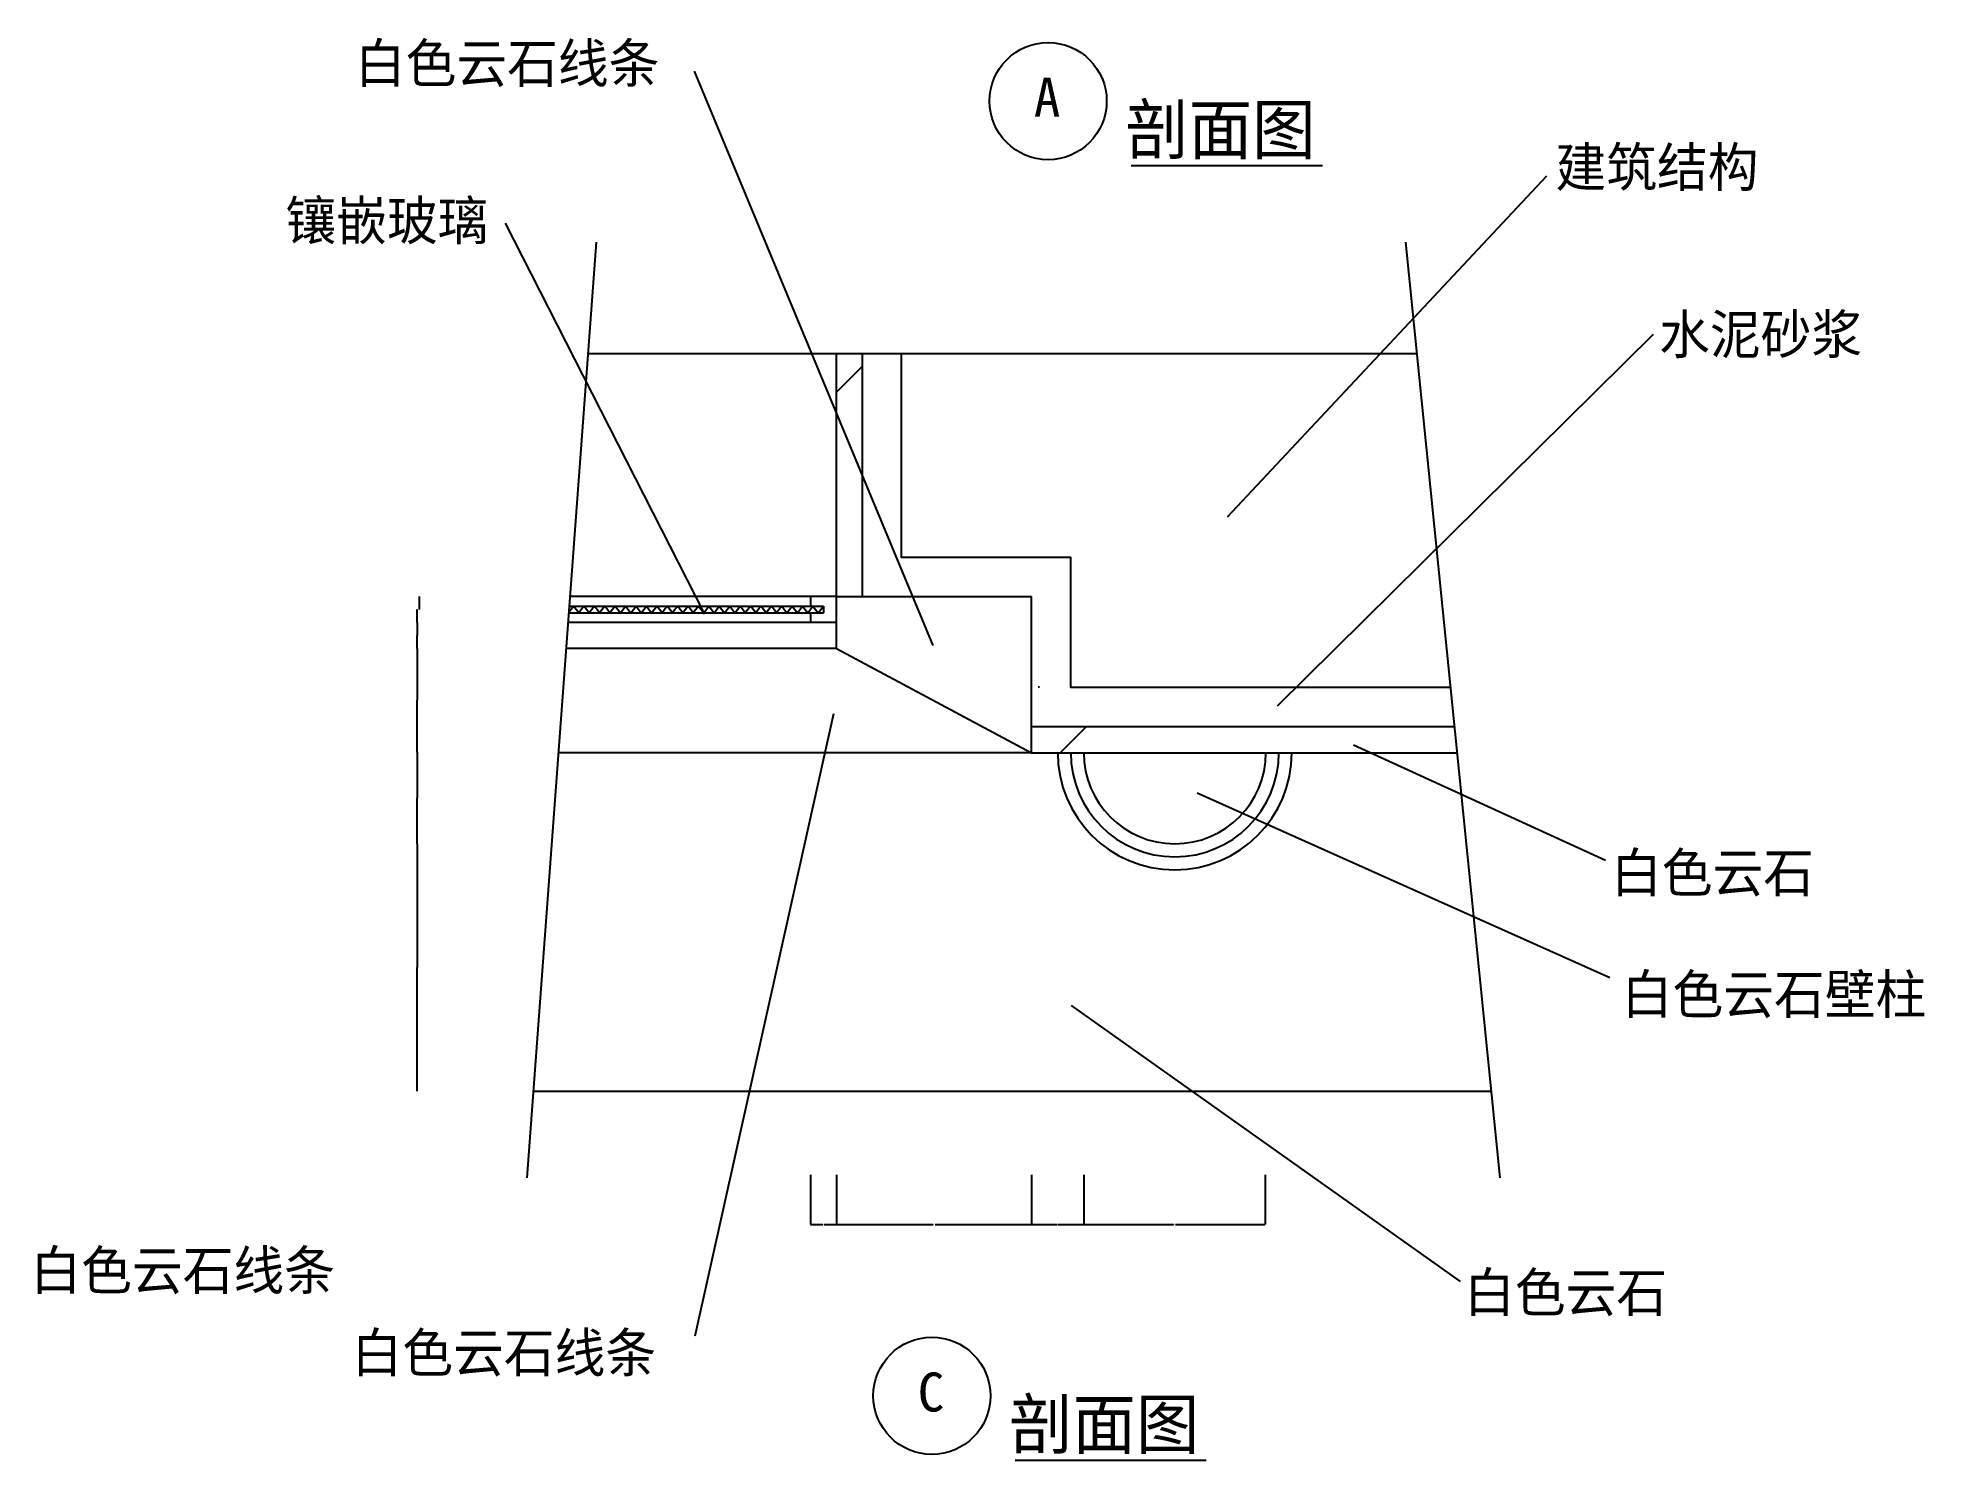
# Model space of a CAD drawing. Header units: metres. Extents: x 204 to 5299, y 190 to 6956.
# Drawn here: x 2400 to 5299, y 190 to 2376 of the extents above; entities that cross this region are included whole.
import ezdxf

# ---------------------------------------------------------------- set-up
doc = ezdxf.new("R2010")
doc.units = ezdxf.units.M
for name, color, linetype in [('2', 2, 'Continuous'), ('4', 4, 'Continuous'), ('7', 7, 'Continuous'), ('BH', 3, 'Continuous'), ('DIM', 3, 'Continuous'), ('TEXT', 3, 'Continuous')]:
    doc.layers.add(name, color=color, linetype=linetype)
doc.dimstyles.get("Standard").update_dxf_attribs({"dimtxt": 2.5, "dimasz": 2.5, "dimexe": 1.25, "dimexo": 0.625, "dimtad": 1, "dimcen": 2.5, "dimazin": 3, "dimtfac": 1, "dimtmove": 0, "dimatfit": 3})

msp = doc.modelspace()

# ---------------------------------------------------------------- texts
at = {"layer": 'TEXT'}
for s, height, p in [('白色云石线条', 60, (2887.65, 2306.93)), ('A', 60, (3930.98, 2254.51)), ('剖面图', 75, (4071.51, 2197.57)), ('建筑结构', 60, (4732.69, 2147.21)), ('镶嵌玻璃', 60, (2780.87, 2065.18)), ('水泥砂浆 ', 60, (4891.95, 1890.29)), ('白色云石', 60, (4818.05, 1063.25)), ('白色云石壁柱', 60, (4834.47, 876.36)), ('白色云石线条', 60, (2389.02, 452.31)), ('白色云石', 60, (4592.24, 418.39)), ('白色云石线条', 60, (2882.56, 325.71)), ('C', 60, (3752.6, 265.32)), ('剖面图', 75, (3892.96, 208.39))]:
    msp.add_text(s, height=height, dxfattribs=at).set_placement(p)

# ---------------------------------------------------------------- blocks, each defined once
blk = doc.blocks.new('BH2')
at = {"layer": 'BH'}
blk.add_lwpolyline([(0, 32), (5, 28), (0, 24), (5, 20), (0, 16), (5, 12), (0, 8), (5, 4), (0, 0)], dxfattribs=at)
blk = doc.blocks.new('*D1')
for p, q in [((2983.38, 1137.58), (2983.38, 947.58)), ((2983.13, 947.58), (2982.88, 947.58)), ((2983.38, 757.58), (2983.38, 947.58)), ((2983.38, 947.58), (2983.38, 947.58)), ((2983.63, 947.58), (2983.88, 947.58))]:
    blk.add_line(p, q)
at = {"layer": 'Defpoints'}
for p in [(2983.38, 1137.58), (2983.38, 947.58), (2983.38, 757.58)]:
    blk.add_point(p, dxfattribs=at)
at = {"layer": 'DIM', "insert": (2983.38, 948.705), "char_height": 1, "attachment_point": 5}
blk.add_mtext('190', dxfattribs=at)
blk = doc.blocks.new('*D13')
for p, q in [((4007.66, 629.09), (4007.66, 552.87)), ((4286.34, 629.09), (4286.34, 552.87)), ((4007.91, 552.87), (4145.5, 552.87)), ((4148.5, 552.87), (4286.09, 552.87))]:
    blk.add_line(p, q)
at = {"layer": 'Defpoints'}
for p in [(4007.66, 629.09), (4286.34, 629.09), (4007.66, 552.87)]:
    blk.add_point(p, dxfattribs=at)
at = {"layer": 'DIM', "insert": (4147, 552.87), "char_height": 1, "attachment_point": 5}
blk.add_mtext('140', dxfattribs=at)
blk = doc.blocks.new('*D14')
for p, q in [((3627.66, 629.09), (3627.66, 552.87)), ((3927.66, 629.09), (3927.66, 552.87)), ((3627.91, 552.87), (3776.16, 552.87)), ((3779.16, 552.87), (3927.41, 552.87))]:
    blk.add_line(p, q)
at = {"layer": 'Defpoints'}
for p in [(3627.66, 629.09), (3927.66, 629.09), (3627.66, 552.87)]:
    blk.add_point(p, dxfattribs=at)
at = {"layer": 'DIM', "insert": (3777.66, 552.87), "char_height": 1, "attachment_point": 5}
blk.add_mtext('150', dxfattribs=at)
blk = doc.blocks.new('*D15')
for p, q in [((3587.66, 629.09), (3587.66, 552.87)), ((3627.66, 629.09), (3627.66, 552.87)), ((3587.91, 552.87), (3606.66, 552.87)), ((3608.66, 552.87), (3627.41, 552.87))]:
    blk.add_line(p, q)
at = {"layer": 'Defpoints'}
for p in [(3587.66, 629.09), (3627.66, 629.09), (3587.66, 552.87)]:
    blk.add_point(p, dxfattribs=at)
at = {"layer": 'DIM', "insert": (3607.66, 552.87), "char_height": 1, "attachment_point": 5}
blk.add_mtext('20', dxfattribs=at)
blk = doc.blocks.new('*D16')
for p, q in [((3927.66, 629.09), (3927.66, 552.87)), ((4007.66, 629.09), (4007.66, 552.87)), ((3927.91, 552.87), (3966.66, 552.87)), ((3968.66, 552.87), (4007.41, 552.87))]:
    blk.add_line(p, q)
at = {"layer": 'Defpoints'}
for p in [(3927.66, 629.09), (4007.66, 629.09), (3927.66, 552.87)]:
    blk.add_point(p, dxfattribs=at)
at = {"layer": 'DIM', "insert": (3967.66, 552.87), "char_height": 1, "attachment_point": 5}
blk.add_mtext('40', dxfattribs=at)
blk = doc.blocks.new('*D52')
for p, q in [((2986.18, 1517.58), (2986.18, 1497.58)), ((2983.38, 1477.58), (2983.38, 1497.58)), ((2983.63, 1497.58), (2983.78, 1497.58)), ((2985.78, 1497.58), (2985.93, 1497.58))]:
    blk.add_line(p, q)
at = {"layer": 'Defpoints'}
for p in [(2986.18, 1517.58), (2983.38, 1497.58), (2983.38, 1477.58)]:
    blk.add_point(p, dxfattribs=at)
at = {"layer": 'DIM', "insert": (2984.78, 1497.58), "char_height": 1, "attachment_point": 5}
blk.add_mtext('20', dxfattribs=at)
blk = doc.blocks.new('*D53')
for p, q in [((2983.13, 1457.58), (2982.88, 1457.58)), ((2983.38, 1477.58), (2983.38, 1457.58)), ((2983.38, 1437.58), (2983.38, 1457.58)), ((2983.38, 1457.58), (2983.38, 1457.58)), ((2983.63, 1457.58), (2983.88, 1457.58))]:
    blk.add_line(p, q)
at = {"layer": 'Defpoints'}
for p in [(2983.38, 1477.58), (2983.38, 1457.58), (2983.38, 1437.58)]:
    blk.add_point(p, dxfattribs=at)
at = {"layer": 'DIM', "insert": (2983.38, 1458.705), "char_height": 1, "attachment_point": 5}
blk.add_mtext('20', dxfattribs=at)
blk = doc.blocks.new('*D54')
for p, q in [((2983.38, 1437.58), (2983.38, 1358.01)), ((2983.13, 1358.01), (2982.88, 1358.01)), ((2983.38, 1278.45), (2983.38, 1358.01)), ((2983.38, 1358.01), (2983.38, 1358.01)), ((2983.63, 1358.01), (2983.88, 1358.01))]:
    blk.add_line(p, q)
at = {"layer": 'Defpoints'}
for p in [(2983.38, 1437.58), (2983.38, 1358.01), (2983.38, 1278.45)]:
    blk.add_point(p, dxfattribs=at)
at = {"layer": 'DIM', "insert": (2983.38, 1359.135), "char_height": 1, "attachment_point": 5}
blk.add_mtext('80', dxfattribs=at)
blk = doc.blocks.new('*D55')
for p, q in [((2983.38, 1278.45), (2983.38, 1208.01)), ((2983.13, 1208.01), (2982.88, 1208.01)), ((2983.38, 1137.58), (2983.38, 1208.01)), ((2983.38, 1208.01), (2983.38, 1208.01)), ((2983.63, 1208.01), (2983.88, 1208.01))]:
    blk.add_line(p, q)
at = {"layer": 'Defpoints'}
for p in [(2983.38, 1278.45), (2983.38, 1208.01), (2983.38, 1137.58)]:
    blk.add_point(p, dxfattribs=at)
at = {"layer": 'DIM', "insert": (2983.38, 1209.135), "char_height": 1, "attachment_point": 5}
blk.add_mtext('70', dxfattribs=at)

# ---------------------------------------------------------------- dimensions: what is measured, and where the dimension line sits
at = {"layer": 'DIM'}
for base, p1, p2, text, picture, middle in [((2983.38, 1497.58), (2983.38, 1477.58), (2986.18, 1517.58), '20', '*D52', (2984.78, 1497.58)), ((2983.38, 1457.58), (2983.38, 1437.58), (2983.38, 1477.58), '20', '*D53', (2983.38, 1458.705)), ((2983.38, 1358.01), (2983.38, 1278.45), (2983.38, 1437.58), '80', '*D54', (2983.38, 1359.135)), ((2983.38, 1208.01), (2983.38, 1137.58), (2983.38, 1278.45), '70', '*D55', (2983.38, 1209.135)), ((2983.38, 947.58), (2983.38, 757.58), (2983.38, 1137.58), '190', '*D1', (2983.38, 948.705)), ((3587.66, 552.87), (3587.66, 629.09), (3627.66, 629.09), '20', '*D15', (3607.66, 552.87)), ((3627.66, 552.87), (3627.66, 629.09), (3927.66, 629.09), '150', '*D14', (3777.66, 552.87)), ((3927.66, 552.87), (3927.66, 629.09), (4007.66, 629.09), '40', '*D16', (3967.66, 552.87)), ((4007.66, 552.87), (4007.66, 629.09), (4286.34, 629.09), '140', '*D13', (4147, 552.87))]:
    dim = msp.add_linear_dim(base=base, p1=p1, p2=p2, text=text, dimstyle='Standard', dxfattribs=at)
    dim.commit()
    dim.dimension.update_dxf_attribs({"geometry": picture, "text_midpoint": middle})

# ---------------------------------------------------------------- hatches: boundary and pattern name
at = {"layer": 'BH'}
h = msp.add_hatch(dxfattribs=at)
h.set_pattern_fill('ANSI33', scale=200)
h.paths.add_polyline_path([(3627.66, 1517.58), (3627.66, 1437.58), (3927.66, 1277.58), (3927.66, 1517.58)])
h.paths.add_polyline_path([(4581.31, 1277.58), (4577.27, 1317.64), (3927.66, 1317.64), (3927.66, 1277.58)])
h.paths.add_polyline_path([(4007.66, 1277.58, 1), (4287.66, 1277.58)])
h.paths.add_polyline_path([(3667.66, 1890.78), (3627.66, 1890.78), (3627.66, 1517.58), (3667.66, 1517.58)])
h = msp.add_hatch(dxfattribs=at)
h.set_pattern_fill('AR-CONC', scale=10)
h.paths.add_polyline_path([(3727.66, 1577.58), (3727.66, 1890.78), (3667.66, 1890.78), (3667.66, 1517.58), (3927.66, 1517.58), (3927.66, 1317.64), (4577.27, 1317.64), (4571.23, 1377.58), (3987.66, 1377.58), (3987.66, 1577.58)])
h = msp.add_hatch(dxfattribs=at)
h.set_pattern_fill('ANSI31', scale=1000)
h.paths.add_polyline_path([(3727.66, 1890.78), (3727.66, 1577.58), (3987.66, 1577.58), (3987.66, 1377.58), (4571.23, 1377.58), (4519.51, 1890.78)])
h = msp.add_hatch(dxfattribs=at)
h.set_pattern_fill('ANSI32', scale=50)
h.paths.add_polyline_path([(3587.66, 1517.58), (3587.66, 1502.58), (3607.66, 1502.58), (3607.66, 1492.58), (3587.66, 1492.58), (3587.66, 1477.58), (3627.66, 1477.58), (3627.66, 1517.58)])

# ---------------------------------------------------------------- linework, layer by layer
at = {"layer": '2'}
msp.add_lwpolyline([(4571.23, 1377.58), (3987.66, 1377.58), (3987.66, 1577.58), (3727.66, 1577.58), (3727.66, 1890.78)], dxfattribs=at)
at = {"layer": '4'}
for p, q in [((3627.66, 1437.58), (3627.66, 1890.78)), ((3667.66, 1517.58), (3667.66, 1890.78)), ((3627.66, 1517.58), (3218.3, 1517.58)), ((3627.66, 1517.58), (3927.66, 1517.58)), ((3927.66, 1277.58), (3927.66, 1517.58)), ((3627.66, 1477.58), (3215.34, 1477.58)), ((3627.66, 1437.58), (3212.37, 1437.58)), ((3627.66, 1437.58), (3927.66, 1277.58)), ((3929.19, 1317.64), (4577.27, 1317.64)), ((3927.66, 1277.58), (3200.51, 1277.58)), ((3927.66, 1277.58), (4581.31, 1277.58)), ((3161.97, 757.58), (4633.72, 757.58))]:
    msp.add_line(p, q, dxfattribs=at)
for points in [[(3587.66, 1517.58), (3587.66, 1502.58)], [(3587.66, 1492.58), (3587.66, 1477.58)]]:
    msp.add_lwpolyline(points, dxfattribs=at)
for radius in [180, 140]:
    msp.add_arc((4147.66, 1277.58), radius, 180, 360, dxfattribs=at)
at = {"layer": '7'}
for p, q in [((3216.45, 1492.58), (3607.66, 1492.58)), ((3217.19, 1502.58), (3607.66, 1502.58))]:
    msp.add_line(p, q, dxfattribs=at)
msp.add_lwpolyline([(3607.66, 1502.58), (3607.66, 1492.58)], dxfattribs=at)
msp.add_arc((4147.66, 1277.58), 160, 180, 360, dxfattribs=at)
at = {"layer": 'BH'}
msp.add_lwpolyline([(3216.53, 1493.67), (3223.66, 1502.58)], dxfattribs=at)
at = {"layer": 'DIM'}
for p, q in [((3258.66, 2062.11), (3152.09, 624.24)), ((4502.25, 2062.11), (4647.16, 624.24)), ((3245.96, 1890.78), (4519.51, 1890.78))]:
    msp.add_line(p, q, dxfattribs=at)
at = {"layer": 'TEXT'}
for p, q in [((4080.71, 2179.64), (4374.58, 2179.64)), ((3902.16, 190.45), (4196.03, 190.45))]:
    msp.add_line(p, q, dxfattribs=at)
for centre in [(3952.93, 2278.64), (3774.38, 289.46)]:
    msp.add_circle(centre, 90, dxfattribs=at)

# ---------------------------------------------------------------- block references
at = {"layer": 'BH', "yscale": 2, "zscale": 2}
for p, xscale, rotation in [((3223.66, 1502.58), 2, 270), ((3351.66, 1502.58), -2, 90), ((3351.66, 1502.58), 2, 270), ((3479.66, 1502.58), -2, 90), ((3479.66, 1502.58), 2, 270), ((3607.66, 1502.58), -2, 90)]:
    msp.add_blockref('BH2', p, dxfattribs=dict(at, xscale=xscale, rotation=rotation))

msp.set_redraw_order([(e.dxf.handle, doc.entitydb.next_handle()) for e in msp.query("TEXT MTEXT ATTDEF DIMENSION ARC_DIMENSION")])  # texts and dimensions are drawn at this point

# ---------------------------------------------------------------- leaders
at = {"layer": 'DIM'}
for points in [[(3776.42, 1442.18), (3409.45, 2324.78)], [(4228.65, 1639.99), (4719.59, 2164.01)], [(3425.58, 1490.54), (3119.1, 2091.03)], [(4305.46, 1349.61), (4883.24, 1920.36)], [(3623.18, 1337.39), (3410.12, 381.35)], [(4422.35, 1289.53), (4809.76, 1112.63)], [(4181.89, 1216.1), (4816.44, 932.4)], [(3988.19, 889.01), (4586, 465.12)]]:
    msp.add_leader(points, dimstyle='Standard', dxfattribs=at)

doc.saveas('drawing.dxf')
